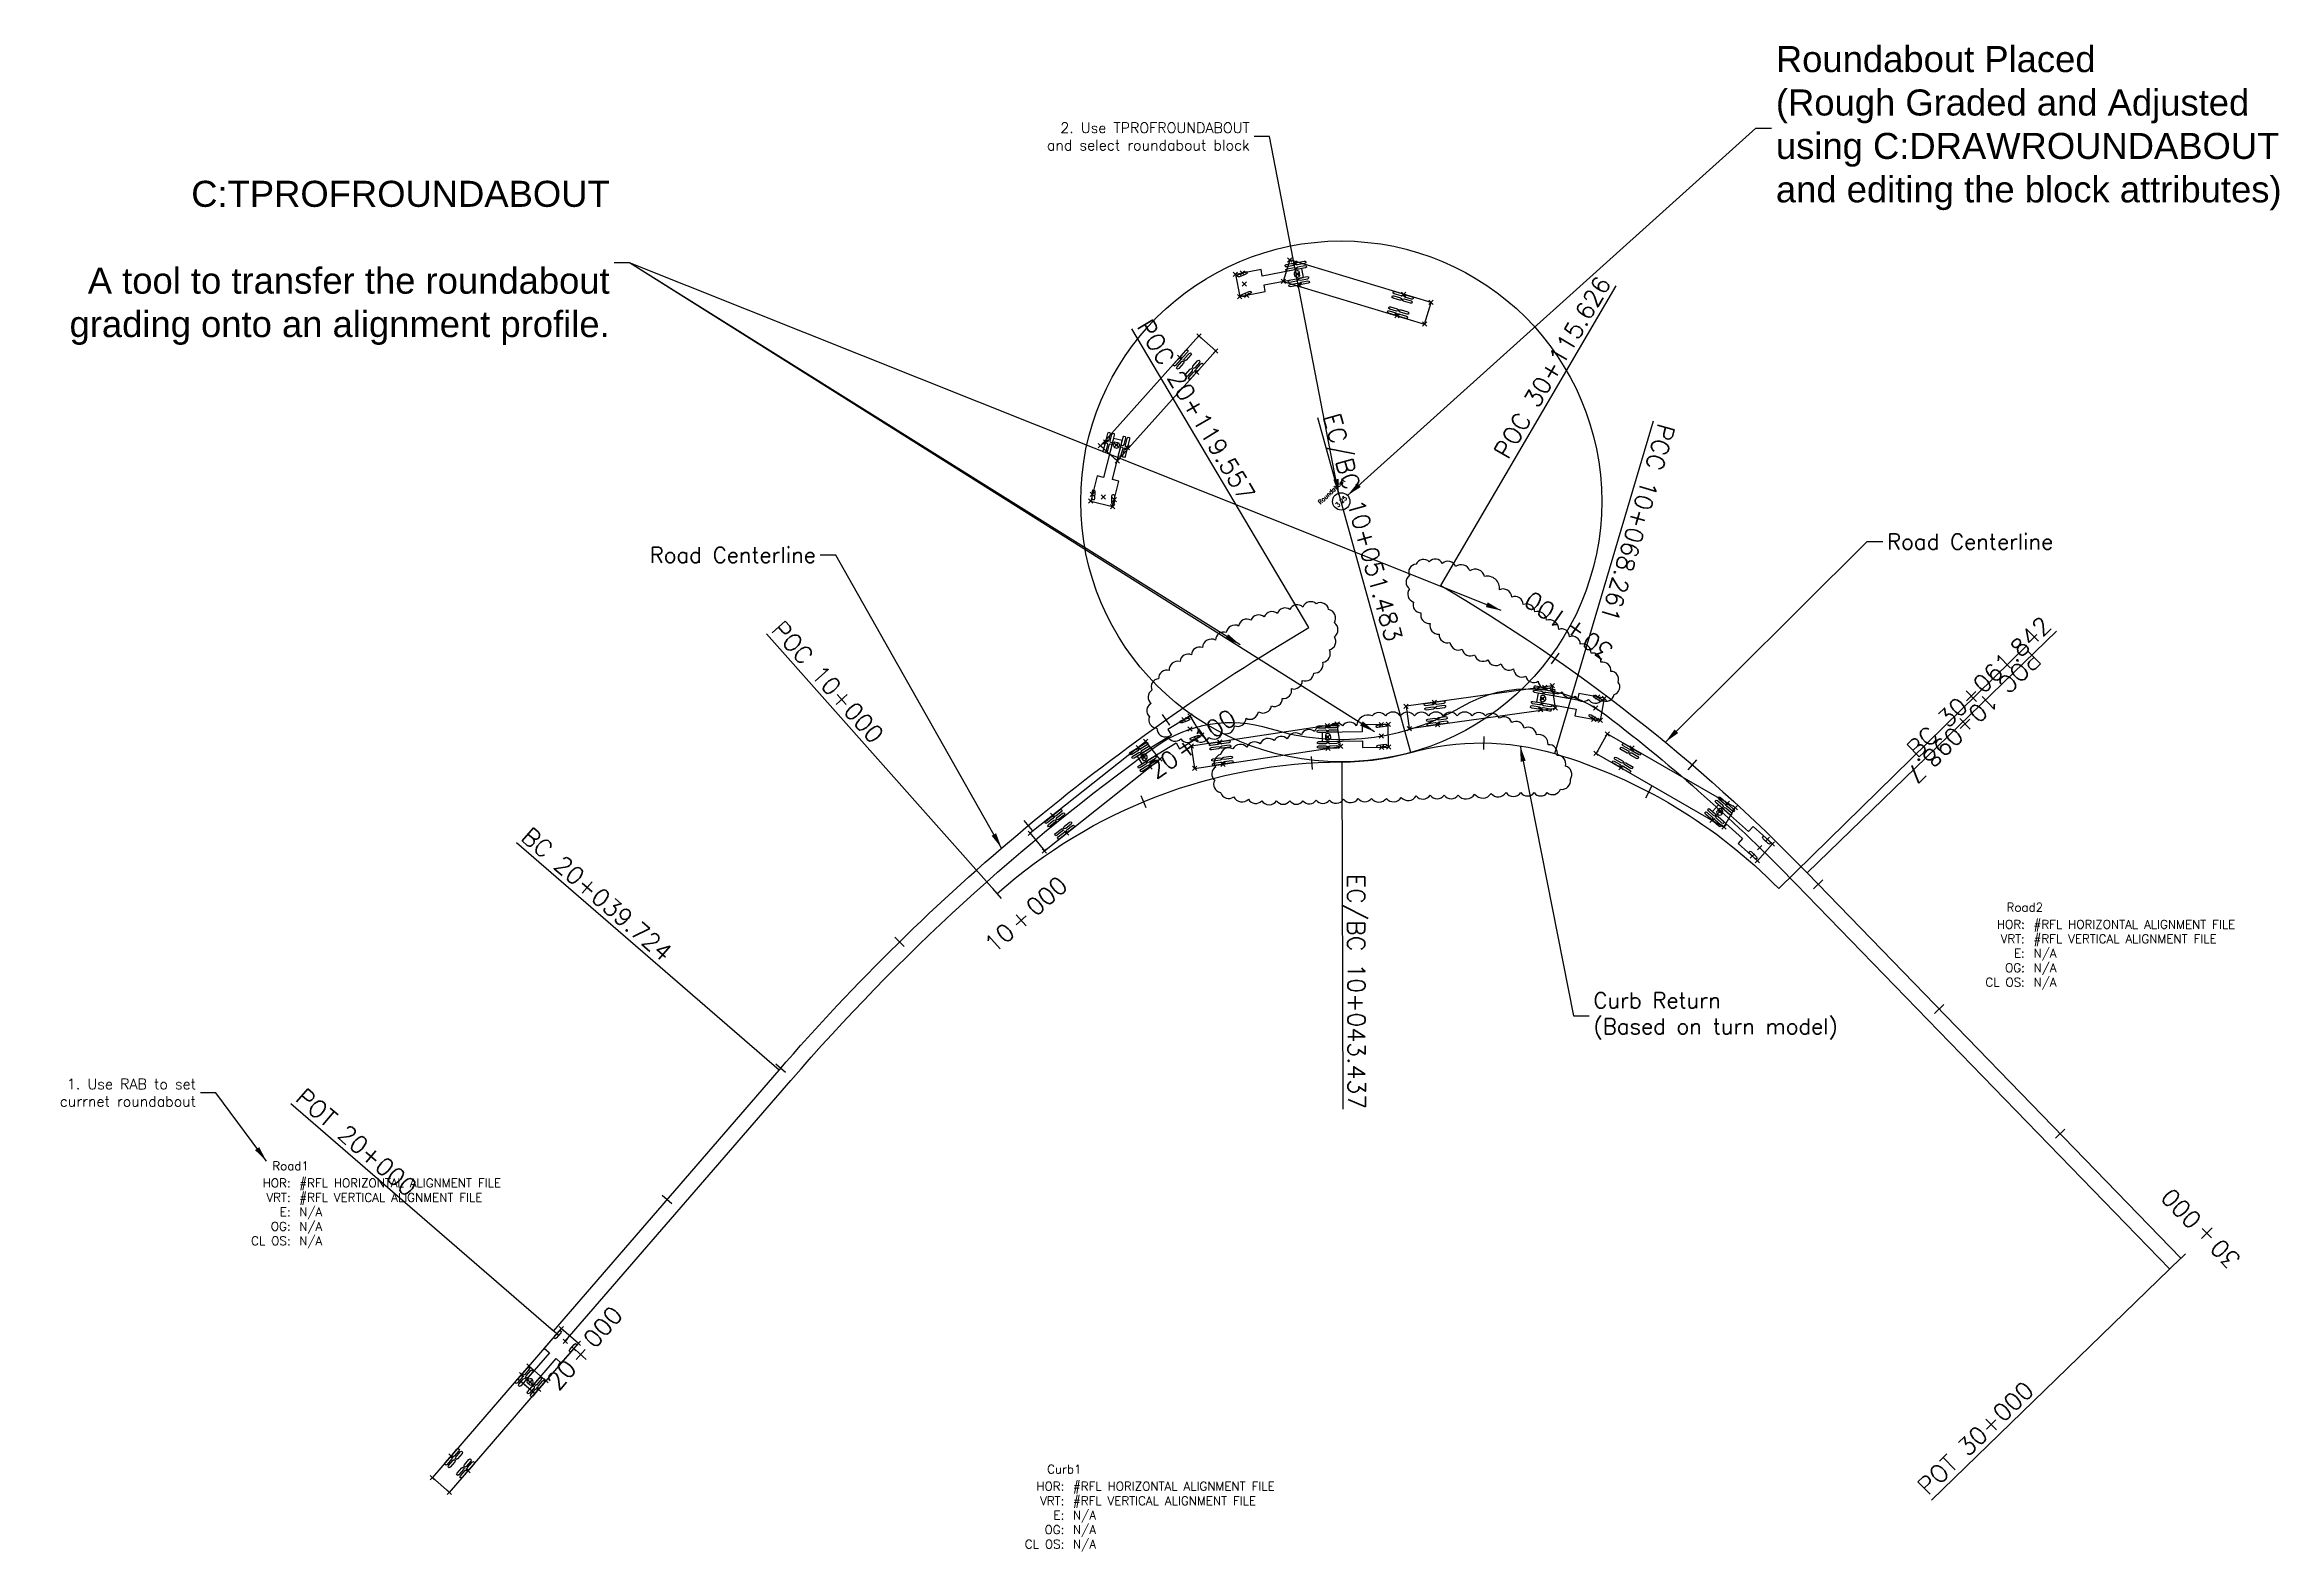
# Model space of a CAD drawing. Header units: metres. Extents: x 271 to 1209, y 128 to 817.
# Drawn here: x 276.5 to 533.8, y 128 to 301.5 of the extents above; entities that cross this region are included whole.
import ezdxf
from ezdxf.enums import TextEntityAlignment as Align

# ---------------------------------------------------------------- set-up
doc = ezdxf.new("R2010")
doc.units = ezdxf.units.M
doc.header["$PDMODE"] = 3
doc.header["$PDSIZE"] = 0.25
doc.layers.get('0').update_dxf_attribs({"linetype": 'CONTINUOUS'})
doc.layers.get('Defpoints').update_dxf_attribs({"linetype": 'CONTINUOUS'})
for name, color, linetype in [('Align', 3, 'CONTINUOUS'), ('Align-LBL', 7, 'CONTINUOUS'), ('G-ANNO', 1, 'CONTINUOUS')]:
    doc.layers.add(name, color=color, linetype=linetype)
doc.styles.add('Existing 01.8 Anno', font='ROMANS.shx', dxfattribs={"height": 1.8})
doc.styles.get("Standard").update_dxf_attribs({"font": 'romans.shx'})
doc.dimstyles.new('Existing 1.8 Anno', dxfattribs={"dimtxt": 1.8, "dimasz": 1.8, "dimexe": 0.1, "dimexo": 0.1, "dimgap": 0.5, "dimtad": 0, "dimtih": 1, "dimtoh": 1, "dimdec": 3, "dimzin": 0, "dimdsep": 46, "dimtxsty": 'Existing 01.8 Anno', "dimcen": 0.1, "dimclrd": 256, "dimclre": 256, "dimclrt": 256, "dimaunit": 1, "dimadec": 4, "dimazin": 0, "dimtfac": 1, "dimtdec": 3, "dimtofl": 0, "dimtmove": 0, "dimatfit": 3, "dimfxl": 1, "dimtfillclr": 256, "dimtolj": 1, "dimtzin": 0, "dimlwd": -1, "dimlwe": -1, "dimarcsym": 0})

msp = doc.modelspace()

# ---------------------------------------------------------------- texts
at = {"layer": 'G-ANNO', "style": 'Existing 01.8 Anno'}
for s, insert, char_height, attachment_point in [('\\A1;{\\fSansSerif|b0|i0|c2|p2;Roundabout Placed\\P(Rough Graded and Adjusted\\Pusing C:DRAWROUNDABOUT\\Pand editing the block attributes)}', (475.84, 291.92), 3, 4), ('\\A1;2. Use TPROFROUNDABOUT\\Pand select roundabout block', (415.24, 290.96), 1.2, 6), ('{\\fSansSerif|b0|i0|c2|p2;C:TPROFROUNDABOUT\\P\\PA tool to transfer the roundabout\\Pgrading onto an alignment profile.}', (341.54, 276.4), 3, 6), ('\\A1;Road Centerline', (488.65, 244.29), 1.8, 4), ('\\A1;Road Centerline', (365.28, 242.75), 1.8, 6), ('\\A1;Curb Return\\P(Based on turn model)', (454.83, 189.66), 1.8, 4), ('\\A1;1. Use RAB to set\\Pcurrnet roundabout', (293.9, 180.82), 1.2, 6)]:
    msp.add_mtext(s, dxfattribs=dict(at, insert=insert, char_height=char_height, attachment_point=attachment_point))

# ---------------------------------------------------------------- blocks, each defined once
blk = doc.blocks.new('ROUNDABOUT')
at = {"flags": 128}
blk.add_lwpolyline([(1, 0, 0, 0, 0), (2, 0, 1, 0, 0), (3, 0, 0, 0, 0)], format="xyseb", dxfattribs=at)
blk.add_circle((0, 0), 1)
for tag, p in [('SLOPE', (0, 0)), ('NAME', (0, 1.62))]:
    blk.add_attdef(tag, text='', height=0.5).set_placement(p, align=Align.MIDDLE)
at = {"flags": 1}
for tag, p in [('INNERGRADE', (0, -2.43)), ('GRADE', (0, -1.62)), ('ELEV', (0, -0.81)), ('CENTERGRADE', (0, -3.24)), ('ROUT', (0, -4.05)), ('RIN', (0, -4.86)), ('RCENTER', (0, -5.67)), ('CUT', (0, -7.29)), ('FILL', (0, -6.48)), ('CUTDITCHSLOPE', (0, -8.1)), ('CUTDITCHDEPTH', (0, -8.9)), ('CUTDITCHWIDTH', (0, -9.71))]:
    blk.add_attdef(tag, text='', height=0.5, dxfattribs=at).set_placement(p, align=Align.MIDDLE)
blk = doc.blocks.new('WheelLeftM1')
at = {"color": 7, "linetype": 'Continuous', "ltscale": 1.524, "flags": 128}
blk.add_lwpolyline([(-0.56, -0.23), (-0.56, -0.05), (-0.4, 0), (0.4, 0), (0.56, -0.05), (0.56, -0.23), (0.4, -0.28), (-0.4, -0.28)], close=True, dxfattribs=at)
blk = doc.blocks.new('WheelRightM1')
at = {"color": 7, "linetype": 'Continuous', "ltscale": 1.524, "flags": 128}
blk.add_lwpolyline([(-0.56, 0.05), (-0.56, 0.23), (-0.4, 0.28), (0.4, 0.28), (0.56, 0.23), (0.56, 0.05), (0.4, 0), (-0.4, 0)], close=True, dxfattribs=at)
blk = doc.blocks.new('*U276')
at = {"color": 7, "linetype": 'Continuous', "ltscale": 1.524}
blk.add_line((7.26, -0.26), (7.26, 0.26), dxfattribs=at)
blk.add_lwpolyline([(0, -1.3), (3, -1.3), (3, -0.52), (7.63, -0.52), (7.63, 0.52), (3, 0.52), (3, 1.3), (0, 1.3), (0, -1.3), (0, -1.3)], close=True, dxfattribs=at)
at = {"color": 7, "linetype": 'Continuous', "ltscale": 1.524, "flags": 128}
for points in [[(5.81, 1.07), (5.81, 1.25), (5.96, 1.3), (6.77, 1.3), (6.92, 1.25), (6.92, 1.07), (6.77, 1.02), (5.96, 1.02)], [(5.81, 0.57), (5.81, 0.74), (5.96, 0.8), (6.77, 0.8), (6.92, 0.74), (6.92, 0.57), (6.77, 0.52), (5.96, 0.52)], [(7.08, 1.07), (7.08, 1.25), (7.23, 1.3), (8.04, 1.3), (8.19, 1.25), (8.19, 1.07), (8.04, 1.02), (7.23, 1.02)], [(7.08, 0.57), (7.08, 0.74), (7.23, 0.8), (8.04, 0.8), (8.19, 0.74), (8.19, 0.57), (8.04, 0.52), (7.23, 0.52)], [(5.81, -0.74), (5.81, -0.57), (5.96, -0.52), (6.77, -0.52), (6.92, -0.57), (6.92, -0.74), (6.77, -0.8), (5.96, -0.8)], [(5.81, -1.25), (5.81, -1.07), (5.96, -1.02), (6.77, -1.02), (6.92, -1.07), (6.92, -1.25), (6.77, -1.3), (5.96, -1.3)], [(7.08, -0.74), (7.08, -0.57), (7.23, -0.52), (8.04, -0.52), (8.19, -0.57), (8.19, -0.74), (8.04, -0.8), (7.23, -0.8)], [(7.08, -1.25), (7.08, -1.07), (7.23, -1.02), (8.04, -1.02), (8.19, -1.07), (8.19, -1.25), (8.04, -1.3), (7.23, -1.3)]]:
    blk.add_lwpolyline(points, close=True, dxfattribs=at)
at = {"color": 7, "linetype": 'Continuous', "ltscale": 1.524}
blk.add_arc((7, 0), 0.371, 45, 315, dxfattribs=at)
for p in [(0, 1.3), (0.8, 1.3), (0.8, 0), (7, 1.3), (7, 0), (0, -1.3), (0.8, -1.3), (7, -1.3)]:
    blk.add_point(p)
for name, p, rotation in [('WheelRightM1', (0.8, 1.02), 12.62237259905827), ('WheelLeftM1', (0.8, -1.02), 13.59106837036478)]:
    blk.add_blockref(name, p, dxfattribs=dict(rotation=rotation))
blk = doc.blocks.new('*U277')
at = {"color": 7, "linetype": 'Continuous', "ltscale": 1.524}
blk.add_lwpolyline([(0, -1.3), (17, -1.3), (17, 1.3), (0, 1.3), (0, -1.3), (0, -1.3)], close=True, dxfattribs=at)
at = {"color": 7, "linetype": 'Continuous', "ltscale": 1.524, "flags": 128}
for points in [[(12.51, 1.07), (12.51, 1.25), (12.66, 1.3), (13.47, 1.3), (13.62, 1.25), (13.62, 1.07), (13.47, 1.02), (12.66, 1.02)], [(12.51, 0.57), (12.51, 0.74), (12.66, 0.8), (13.47, 0.8), (13.62, 0.74), (13.62, 0.57), (13.47, 0.52), (12.66, 0.52)], [(13.78, 1.07), (13.78, 1.25), (13.93, 1.3), (14.74, 1.3), (14.89, 1.25), (14.89, 1.07), (14.74, 1.02), (13.93, 1.02)], [(13.78, 0.57), (13.78, 0.74), (13.93, 0.8), (14.74, 0.8), (14.89, 0.74), (14.89, 0.57), (14.74, 0.52), (13.93, 0.52)], [(12.51, -0.74), (12.51, -0.57), (12.66, -0.52), (13.47, -0.52), (13.62, -0.57), (13.62, -0.74), (13.47, -0.8), (12.66, -0.8)], [(12.51, -1.25), (12.51, -1.07), (12.66, -1.02), (13.47, -1.02), (13.62, -1.07), (13.62, -1.25), (13.47, -1.3), (12.66, -1.3)], [(13.78, -0.74), (13.78, -0.57), (13.93, -0.52), (14.74, -0.52), (14.89, -0.57), (14.89, -0.74), (14.74, -0.8), (13.93, -0.8)], [(13.78, -1.25), (13.78, -1.07), (13.93, -1.02), (14.74, -1.02), (14.89, -1.07), (14.89, -1.25), (14.74, -1.3), (13.93, -1.3)]]:
    blk.add_lwpolyline(points, close=True, dxfattribs=at)
at = {"color": 7, "linetype": 'Continuous', "ltscale": 1.524}
blk.add_circle((1.3, 0), 0.104, dxfattribs=at)
for p in [(0, 1.3), (1.3, 0), (13.7, 1.3), (17, 1.3), (0, -1.3), (13.7, -1.3), (17, -1.3)]:
    blk.add_point(p)
blk = doc.blocks.new('*U278')
at = {"color": 7, "linetype": 'Continuous', "ltscale": 1.524}
blk.add_line((7.26, -0.26), (7.26, 0.26), dxfattribs=at)
blk.add_lwpolyline([(0, -1.3), (3, -1.3), (3, -0.52), (7.63, -0.52), (7.63, 0.52), (3, 0.52), (3, 1.3), (0, 1.3), (0, -1.3), (0, -1.3)], close=True, dxfattribs=at)
at = {"color": 7, "linetype": 'Continuous', "ltscale": 1.524, "flags": 128}
for points in [[(5.81, 1.07), (5.81, 1.25), (5.96, 1.3), (6.77, 1.3), (6.92, 1.25), (6.92, 1.07), (6.77, 1.02), (5.96, 1.02)], [(5.81, 0.57), (5.81, 0.74), (5.96, 0.8), (6.77, 0.8), (6.92, 0.74), (6.92, 0.57), (6.77, 0.52), (5.96, 0.52)], [(7.08, 1.07), (7.08, 1.25), (7.23, 1.3), (8.04, 1.3), (8.19, 1.25), (8.19, 1.07), (8.04, 1.02), (7.23, 1.02)], [(7.08, 0.57), (7.08, 0.74), (7.23, 0.8), (8.04, 0.8), (8.19, 0.74), (8.19, 0.57), (8.04, 0.52), (7.23, 0.52)], [(5.81, -0.74), (5.81, -0.57), (5.96, -0.52), (6.77, -0.52), (6.92, -0.57), (6.92, -0.74), (6.77, -0.8), (5.96, -0.8)], [(5.81, -1.25), (5.81, -1.07), (5.96, -1.02), (6.77, -1.02), (6.92, -1.07), (6.92, -1.25), (6.77, -1.3), (5.96, -1.3)], [(7.08, -0.74), (7.08, -0.57), (7.23, -0.52), (8.04, -0.52), (8.19, -0.57), (8.19, -0.74), (8.04, -0.8), (7.23, -0.8)], [(7.08, -1.25), (7.08, -1.07), (7.23, -1.02), (8.04, -1.02), (8.19, -1.07), (8.19, -1.25), (8.04, -1.3), (7.23, -1.3)]]:
    blk.add_lwpolyline(points, close=True, dxfattribs=at)
at = {"color": 7, "linetype": 'Continuous', "ltscale": 1.524}
blk.add_arc((7, 0), 0.371, 45, 315, dxfattribs=at)
for p in [(0, 1.3), (0.8, 1.3), (0.8, 0), (7, 1.3), (7, 0), (0, -1.3), (0.8, -1.3), (7, -1.3)]:
    blk.add_point(p)
for name, p, rotation in [('WheelRightM1', (0.8, 1.02), 12.62237261614813), ('WheelLeftM1', (0.8, -1.02), 13.59106839012719)]:
    blk.add_blockref(name, p, dxfattribs=dict(rotation=rotation))
blk = doc.blocks.new('*U279')
at = {"color": 7, "linetype": 'Continuous', "ltscale": 1.524}
blk.add_lwpolyline([(0, -1.3), (17, -1.3), (17, 1.3), (0, 1.3), (0, -1.3), (0, -1.3)], close=True, dxfattribs=at)
at = {"color": 7, "linetype": 'Continuous', "ltscale": 1.524, "flags": 128}
for points in [[(12.51, 1.07), (12.51, 1.25), (12.66, 1.3), (13.47, 1.3), (13.62, 1.25), (13.62, 1.07), (13.47, 1.02), (12.66, 1.02)], [(12.51, 0.57), (12.51, 0.74), (12.66, 0.8), (13.47, 0.8), (13.62, 0.74), (13.62, 0.57), (13.47, 0.52), (12.66, 0.52)], [(13.78, 1.07), (13.78, 1.25), (13.93, 1.3), (14.74, 1.3), (14.89, 1.25), (14.89, 1.07), (14.74, 1.02), (13.93, 1.02)], [(13.78, 0.57), (13.78, 0.74), (13.93, 0.8), (14.74, 0.8), (14.89, 0.74), (14.89, 0.57), (14.74, 0.52), (13.93, 0.52)], [(12.51, -0.74), (12.51, -0.57), (12.66, -0.52), (13.47, -0.52), (13.62, -0.57), (13.62, -0.74), (13.47, -0.8), (12.66, -0.8)], [(12.51, -1.25), (12.51, -1.07), (12.66, -1.02), (13.47, -1.02), (13.62, -1.07), (13.62, -1.25), (13.47, -1.3), (12.66, -1.3)], [(13.78, -0.74), (13.78, -0.57), (13.93, -0.52), (14.74, -0.52), (14.89, -0.57), (14.89, -0.74), (14.74, -0.8), (13.93, -0.8)], [(13.78, -1.25), (13.78, -1.07), (13.93, -1.02), (14.74, -1.02), (14.89, -1.07), (14.89, -1.25), (14.74, -1.3), (13.93, -1.3)]]:
    blk.add_lwpolyline(points, close=True, dxfattribs=at)
at = {"color": 7, "linetype": 'Continuous', "ltscale": 1.524}
blk.add_circle((1.3, 0), 0.104, dxfattribs=at)
for p in [(0, 1.3), (1.3, 0), (13.7, 1.3), (17, 1.3), (0, -1.3), (13.7, -1.3), (17, -1.3)]:
    blk.add_point(p)
blk = doc.blocks.new('TAC-2017-WB-20-TRUCK')
at = {"color": 7, "linetype": 'Continuous', "ltscale": 1.524}
blk.add_line((7.26, -0.26), (7.26, 0.26), dxfattribs=at)
blk.add_lwpolyline([(0, -1.3), (3, -1.3), (3, -0.52), (7.63, -0.52), (7.63, 0.52), (3, 0.52), (3, 1.3), (0, 1.3), (0, -1.3), (0, -1.3)], close=True, dxfattribs=at)
at = {"color": 7, "linetype": 'Continuous', "ltscale": 1.524, "flags": 128}
for points in [[(5.81, 1.07), (5.81, 1.25), (5.96, 1.3), (6.77, 1.3), (6.92, 1.25), (6.92, 1.07), (6.77, 1.02), (5.96, 1.02)], [(5.81, 0.57), (5.81, 0.74), (5.96, 0.8), (6.77, 0.8), (6.92, 0.74), (6.92, 0.57), (6.77, 0.52), (5.96, 0.52)], [(7.08, 1.07), (7.08, 1.25), (7.23, 1.3), (8.04, 1.3), (8.19, 1.25), (8.19, 1.07), (8.04, 1.02), (7.23, 1.02)], [(7.08, 0.57), (7.08, 0.74), (7.23, 0.8), (8.04, 0.8), (8.19, 0.74), (8.19, 0.57), (8.04, 0.52), (7.23, 0.52)], [(5.81, -0.74), (5.81, -0.57), (5.96, -0.52), (6.77, -0.52), (6.92, -0.57), (6.92, -0.74), (6.77, -0.8), (5.96, -0.8)], [(5.81, -1.25), (5.81, -1.07), (5.96, -1.02), (6.77, -1.02), (6.92, -1.07), (6.92, -1.25), (6.77, -1.3), (5.96, -1.3)], [(7.08, -0.74), (7.08, -0.57), (7.23, -0.52), (8.04, -0.52), (8.19, -0.57), (8.19, -0.74), (8.04, -0.8), (7.23, -0.8)], [(7.08, -1.25), (7.08, -1.07), (7.23, -1.02), (8.04, -1.02), (8.19, -1.07), (8.19, -1.25), (8.04, -1.3), (7.23, -1.3)]]:
    blk.add_lwpolyline(points, close=True, dxfattribs=at)
at = {"color": 7, "linetype": 'Continuous', "ltscale": 1.524}
blk.add_arc((7, 0), 0.371, 45, 315, dxfattribs=at)
for p in [(0, 1.3), (0.8, 1.3), (0.8, 0), (7, 1.3), (7, 0), (0, -1.3), (0.8, -1.3), (7, -1.3)]:
    blk.add_point(p)
at = {"layer": 'Defpoints'}
blk.add_lwpolyline([(0, -1.3), (7.63, -1.3), (7.63, 1.3), (0, 1.3)], close=True, dxfattribs=at)
for name, p in [('WheelRightM1', (0.8, 1.02)), ('WheelLeftM1', (0.8, -1.02))]:
    blk.add_blockref(name, p)
at = {"flags": 9}
for tag, p in [('D0', (0.1, 0.57)), ('DG', (0.1, 0.23)), ('D', (0.1, -0.1)), ('DH', (0.1, -0.43)), ('L', (0.1, -0.77))]:
    blk.add_attdef(tag, p, '', height=0.2, dxfattribs=at)
blk = doc.blocks.new('TAC-2017-WB-20-TRAILER')
at = {"color": 7, "linetype": 'Continuous', "ltscale": 1.524}
blk.add_lwpolyline([(0, -1.3), (17, -1.3), (17, 1.3), (0, 1.3), (0, -1.3), (0, -1.3)], close=True, dxfattribs=at)
at = {"color": 7, "linetype": 'Continuous', "ltscale": 1.524, "flags": 128}
for points in [[(12.51, 1.07), (12.51, 1.25), (12.66, 1.3), (13.47, 1.3), (13.62, 1.25), (13.62, 1.07), (13.47, 1.02), (12.66, 1.02)], [(12.51, 0.57), (12.51, 0.74), (12.66, 0.8), (13.47, 0.8), (13.62, 0.74), (13.62, 0.57), (13.47, 0.52), (12.66, 0.52)], [(13.78, 1.07), (13.78, 1.25), (13.93, 1.3), (14.74, 1.3), (14.89, 1.25), (14.89, 1.07), (14.74, 1.02), (13.93, 1.02)], [(13.78, 0.57), (13.78, 0.74), (13.93, 0.8), (14.74, 0.8), (14.89, 0.74), (14.89, 0.57), (14.74, 0.52), (13.93, 0.52)], [(12.51, -0.74), (12.51, -0.57), (12.66, -0.52), (13.47, -0.52), (13.62, -0.57), (13.62, -0.74), (13.47, -0.8), (12.66, -0.8)], [(12.51, -1.25), (12.51, -1.07), (12.66, -1.02), (13.47, -1.02), (13.62, -1.07), (13.62, -1.25), (13.47, -1.3), (12.66, -1.3)], [(13.78, -0.74), (13.78, -0.57), (13.93, -0.52), (14.74, -0.52), (14.89, -0.57), (14.89, -0.74), (14.74, -0.8), (13.93, -0.8)], [(13.78, -1.25), (13.78, -1.07), (13.93, -1.02), (14.74, -1.02), (14.89, -1.07), (14.89, -1.25), (14.74, -1.3), (13.93, -1.3)]]:
    blk.add_lwpolyline(points, close=True, dxfattribs=at)
at = {"color": 7, "linetype": 'Continuous', "ltscale": 1.524}
blk.add_circle((1.3, 0), 0.104, dxfattribs=at)
for p in [(0, 1.3), (1.3, 0), (13.7, 1.3), (17, 1.3), (0, -1.3), (13.7, -1.3), (17, -1.3)]:
    blk.add_point(p)
at = {"layer": 'Defpoints'}
blk.add_lwpolyline([(0, -1.3), (17, -1.3), (17, 1.3), (0, 1.3)], close=True, dxfattribs=at)
at = {"flags": 9}
for tag, p in [('D0', (0.6, 0.57)), ('DG', (0.6, 0.23)), ('D', (0.6, -0.1)), ('DH', (0.6, -0.43)), ('L', (0.6, -0.77))]:
    blk.add_attdef(tag, p, '', height=0.2, dxfattribs=at)
blk = doc.blocks.new('*U287')
at = {"color": 7, "linetype": 'Continuous', "ltscale": 1.524}
blk.add_line((7.26, -0.26), (7.26, 0.26), dxfattribs=at)
blk.add_lwpolyline([(0, -1.3), (3, -1.3), (3, -0.52), (7.63, -0.52), (7.63, 0.52), (3, 0.52), (3, 1.3), (0, 1.3), (0, -1.3), (0, -1.3)], close=True, dxfattribs=at)
at = {"color": 7, "linetype": 'Continuous', "ltscale": 1.524, "flags": 128}
for points in [[(5.81, 1.07), (5.81, 1.25), (5.96, 1.3), (6.77, 1.3), (6.92, 1.25), (6.92, 1.07), (6.77, 1.02), (5.96, 1.02)], [(5.81, 0.57), (5.81, 0.74), (5.96, 0.8), (6.77, 0.8), (6.92, 0.74), (6.92, 0.57), (6.77, 0.52), (5.96, 0.52)], [(7.08, 1.07), (7.08, 1.25), (7.23, 1.3), (8.04, 1.3), (8.19, 1.25), (8.19, 1.07), (8.04, 1.02), (7.23, 1.02)], [(7.08, 0.57), (7.08, 0.74), (7.23, 0.8), (8.04, 0.8), (8.19, 0.74), (8.19, 0.57), (8.04, 0.52), (7.23, 0.52)], [(5.81, -0.74), (5.81, -0.57), (5.96, -0.52), (6.77, -0.52), (6.92, -0.57), (6.92, -0.74), (6.77, -0.8), (5.96, -0.8)], [(5.81, -1.25), (5.81, -1.07), (5.96, -1.02), (6.77, -1.02), (6.92, -1.07), (6.92, -1.25), (6.77, -1.3), (5.96, -1.3)], [(7.08, -0.74), (7.08, -0.57), (7.23, -0.52), (8.04, -0.52), (8.19, -0.57), (8.19, -0.74), (8.04, -0.8), (7.23, -0.8)], [(7.08, -1.25), (7.08, -1.07), (7.23, -1.02), (8.04, -1.02), (8.19, -1.07), (8.19, -1.25), (8.04, -1.3), (7.23, -1.3)]]:
    blk.add_lwpolyline(points, close=True, dxfattribs=at)
at = {"color": 7, "linetype": 'Continuous', "ltscale": 1.524}
blk.add_arc((7, 0), 0.371, 45, 315, dxfattribs=at)
for p in [(0, 1.3), (0.8, 1.3), (0.8, 0), (7, 1.3), (7, 0), (0, -1.3), (0.8, -1.3), (7, -1.3)]:
    blk.add_point(p)
for name, p, rotation in [('WheelRightM1', (0.8, 1.02), 346.4062696542142), ('WheelLeftM1', (0.8, -1.02), 347.375325445043)]:
    blk.add_blockref(name, p, dxfattribs=dict(rotation=rotation))
blk = doc.blocks.new('*U288')
at = {"color": 7, "linetype": 'Continuous', "ltscale": 1.524}
blk.add_lwpolyline([(0, -1.3), (17, -1.3), (17, 1.3), (0, 1.3), (0, -1.3), (0, -1.3)], close=True, dxfattribs=at)
at = {"color": 7, "linetype": 'Continuous', "ltscale": 1.524, "flags": 128}
for points in [[(12.51, 1.07), (12.51, 1.25), (12.66, 1.3), (13.47, 1.3), (13.62, 1.25), (13.62, 1.07), (13.47, 1.02), (12.66, 1.02)], [(12.51, 0.57), (12.51, 0.74), (12.66, 0.8), (13.47, 0.8), (13.62, 0.74), (13.62, 0.57), (13.47, 0.52), (12.66, 0.52)], [(13.78, 1.07), (13.78, 1.25), (13.93, 1.3), (14.74, 1.3), (14.89, 1.25), (14.89, 1.07), (14.74, 1.02), (13.93, 1.02)], [(13.78, 0.57), (13.78, 0.74), (13.93, 0.8), (14.74, 0.8), (14.89, 0.74), (14.89, 0.57), (14.74, 0.52), (13.93, 0.52)], [(12.51, -0.74), (12.51, -0.57), (12.66, -0.52), (13.47, -0.52), (13.62, -0.57), (13.62, -0.74), (13.47, -0.8), (12.66, -0.8)], [(12.51, -1.25), (12.51, -1.07), (12.66, -1.02), (13.47, -1.02), (13.62, -1.07), (13.62, -1.25), (13.47, -1.3), (12.66, -1.3)], [(13.78, -0.74), (13.78, -0.57), (13.93, -0.52), (14.74, -0.52), (14.89, -0.57), (14.89, -0.74), (14.74, -0.8), (13.93, -0.8)], [(13.78, -1.25), (13.78, -1.07), (13.93, -1.02), (14.74, -1.02), (14.89, -1.07), (14.89, -1.25), (14.74, -1.3), (13.93, -1.3)]]:
    blk.add_lwpolyline(points, close=True, dxfattribs=at)
at = {"color": 7, "linetype": 'Continuous', "ltscale": 1.524}
blk.add_circle((1.3, 0), 0.104, dxfattribs=at)
for p in [(0, 1.3), (1.3, 0), (13.7, 1.3), (17, 1.3), (0, -1.3), (13.7, -1.3), (17, -1.3)]:
    blk.add_point(p)
blk = doc.blocks.new('*U289')
at = {"color": 7, "linetype": 'Continuous', "ltscale": 1.524}
blk.add_line((7.26, -0.26), (7.26, 0.26), dxfattribs=at)
blk.add_lwpolyline([(0, -1.3), (3, -1.3), (3, -0.52), (7.63, -0.52), (7.63, 0.52), (3, 0.52), (3, 1.3), (0, 1.3), (0, -1.3), (0, -1.3)], close=True, dxfattribs=at)
at = {"color": 7, "linetype": 'Continuous', "ltscale": 1.524, "flags": 128}
for points in [[(5.81, 1.07), (5.81, 1.25), (5.96, 1.3), (6.77, 1.3), (6.92, 1.25), (6.92, 1.07), (6.77, 1.02), (5.96, 1.02)], [(5.81, 0.57), (5.81, 0.74), (5.96, 0.8), (6.77, 0.8), (6.92, 0.74), (6.92, 0.57), (6.77, 0.52), (5.96, 0.52)], [(7.08, 1.07), (7.08, 1.25), (7.23, 1.3), (8.04, 1.3), (8.19, 1.25), (8.19, 1.07), (8.04, 1.02), (7.23, 1.02)], [(7.08, 0.57), (7.08, 0.74), (7.23, 0.8), (8.04, 0.8), (8.19, 0.74), (8.19, 0.57), (8.04, 0.52), (7.23, 0.52)], [(5.81, -0.74), (5.81, -0.57), (5.96, -0.52), (6.77, -0.52), (6.92, -0.57), (6.92, -0.74), (6.77, -0.8), (5.96, -0.8)], [(5.81, -1.25), (5.81, -1.07), (5.96, -1.02), (6.77, -1.02), (6.92, -1.07), (6.92, -1.25), (6.77, -1.3), (5.96, -1.3)], [(7.08, -0.74), (7.08, -0.57), (7.23, -0.52), (8.04, -0.52), (8.19, -0.57), (8.19, -0.74), (8.04, -0.8), (7.23, -0.8)], [(7.08, -1.25), (7.08, -1.07), (7.23, -1.02), (8.04, -1.02), (8.19, -1.07), (8.19, -1.25), (8.04, -1.3), (7.23, -1.3)]]:
    blk.add_lwpolyline(points, close=True, dxfattribs=at)
at = {"color": 7, "linetype": 'Continuous', "ltscale": 1.524}
blk.add_arc((7, 0), 0.371, 45, 315, dxfattribs=at)
for p in [(0, 1.3), (0.8, 1.3), (0.8, 0), (7, 1.3), (7, 0), (0, -1.3), (0.8, -1.3), (7, -1.3)]:
    blk.add_point(p)
for name, p, rotation in [('WheelRightM1', (0.8, 1.02), 8.503844464760675), ('WheelLeftM1', (0.8, -1.02), 8.937189106125544)]:
    blk.add_blockref(name, p, dxfattribs=dict(rotation=rotation))
blk = doc.blocks.new('*U290')
at = {"color": 7, "linetype": 'Continuous', "ltscale": 1.524}
blk.add_lwpolyline([(0, -1.3), (17, -1.3), (17, 1.3), (0, 1.3), (0, -1.3), (0, -1.3)], close=True, dxfattribs=at)
at = {"color": 7, "linetype": 'Continuous', "ltscale": 1.524, "flags": 128}
for points in [[(12.51, 1.07), (12.51, 1.25), (12.66, 1.3), (13.47, 1.3), (13.62, 1.25), (13.62, 1.07), (13.47, 1.02), (12.66, 1.02)], [(12.51, 0.57), (12.51, 0.74), (12.66, 0.8), (13.47, 0.8), (13.62, 0.74), (13.62, 0.57), (13.47, 0.52), (12.66, 0.52)], [(13.78, 1.07), (13.78, 1.25), (13.93, 1.3), (14.74, 1.3), (14.89, 1.25), (14.89, 1.07), (14.74, 1.02), (13.93, 1.02)], [(13.78, 0.57), (13.78, 0.74), (13.93, 0.8), (14.74, 0.8), (14.89, 0.74), (14.89, 0.57), (14.74, 0.52), (13.93, 0.52)], [(12.51, -0.74), (12.51, -0.57), (12.66, -0.52), (13.47, -0.52), (13.62, -0.57), (13.62, -0.74), (13.47, -0.8), (12.66, -0.8)], [(12.51, -1.25), (12.51, -1.07), (12.66, -1.02), (13.47, -1.02), (13.62, -1.07), (13.62, -1.25), (13.47, -1.3), (12.66, -1.3)], [(13.78, -0.74), (13.78, -0.57), (13.93, -0.52), (14.74, -0.52), (14.89, -0.57), (14.89, -0.74), (14.74, -0.8), (13.93, -0.8)], [(13.78, -1.25), (13.78, -1.07), (13.93, -1.02), (14.74, -1.02), (14.89, -1.07), (14.89, -1.25), (14.74, -1.3), (13.93, -1.3)]]:
    blk.add_lwpolyline(points, close=True, dxfattribs=at)
at = {"color": 7, "linetype": 'Continuous', "ltscale": 1.524}
blk.add_circle((1.3, 0), 0.104, dxfattribs=at)
for p in [(0, 1.3), (1.3, 0), (13.7, 1.3), (17, 1.3), (0, -1.3), (13.7, -1.3), (17, -1.3)]:
    blk.add_point(p)
blk = doc.blocks.new('*U291')
at = {"color": 7, "linetype": 'Continuous', "ltscale": 1.524}
blk.add_line((7.26, -0.26), (7.26, 0.26), dxfattribs=at)
blk.add_lwpolyline([(0, -1.3), (3, -1.3), (3, -0.52), (7.63, -0.52), (7.63, 0.52), (3, 0.52), (3, 1.3), (0, 1.3), (0, -1.3), (0, -1.3)], close=True, dxfattribs=at)
at = {"color": 7, "linetype": 'Continuous', "ltscale": 1.524, "flags": 128}
for points in [[(5.81, 1.07), (5.81, 1.25), (5.96, 1.3), (6.77, 1.3), (6.92, 1.25), (6.92, 1.07), (6.77, 1.02), (5.96, 1.02)], [(5.81, 0.57), (5.81, 0.74), (5.96, 0.8), (6.77, 0.8), (6.92, 0.74), (6.92, 0.57), (6.77, 0.52), (5.96, 0.52)], [(7.08, 1.07), (7.08, 1.25), (7.23, 1.3), (8.04, 1.3), (8.19, 1.25), (8.19, 1.07), (8.04, 1.02), (7.23, 1.02)], [(7.08, 0.57), (7.08, 0.74), (7.23, 0.8), (8.04, 0.8), (8.19, 0.74), (8.19, 0.57), (8.04, 0.52), (7.23, 0.52)], [(5.81, -0.74), (5.81, -0.57), (5.96, -0.52), (6.77, -0.52), (6.92, -0.57), (6.92, -0.74), (6.77, -0.8), (5.96, -0.8)], [(5.81, -1.25), (5.81, -1.07), (5.96, -1.02), (6.77, -1.02), (6.92, -1.07), (6.92, -1.25), (6.77, -1.3), (5.96, -1.3)], [(7.08, -0.74), (7.08, -0.57), (7.23, -0.52), (8.04, -0.52), (8.19, -0.57), (8.19, -0.74), (8.04, -0.8), (7.23, -0.8)], [(7.08, -1.25), (7.08, -1.07), (7.23, -1.02), (8.04, -1.02), (8.19, -1.07), (8.19, -1.25), (8.04, -1.3), (7.23, -1.3)]]:
    blk.add_lwpolyline(points, close=True, dxfattribs=at)
at = {"color": 7, "linetype": 'Continuous', "ltscale": 1.524}
blk.add_arc((7, 0), 0.371, 45, 315, dxfattribs=at)
for p in [(0, 1.3), (0.8, 1.3), (0.8, 0), (7, 1.3), (7, 0), (0, -1.3), (0.8, -1.3), (7, -1.3)]:
    blk.add_point(p)
for name, p, rotation in [('WheelRightM1', (0.8, 1.02), 337.3182621596306), ('WheelLeftM1', (0.8, -1.02), 339.8274554613657)]:
    blk.add_blockref(name, p, dxfattribs=dict(rotation=rotation))
blk = doc.blocks.new('*U292')
at = {"color": 7, "linetype": 'Continuous', "ltscale": 1.524}
blk.add_lwpolyline([(0, -1.3), (17, -1.3), (17, 1.3), (0, 1.3), (0, -1.3), (0, -1.3)], close=True, dxfattribs=at)
at = {"color": 7, "linetype": 'Continuous', "ltscale": 1.524, "flags": 128}
for points in [[(12.51, 1.07), (12.51, 1.25), (12.66, 1.3), (13.47, 1.3), (13.62, 1.25), (13.62, 1.07), (13.47, 1.02), (12.66, 1.02)], [(12.51, 0.57), (12.51, 0.74), (12.66, 0.8), (13.47, 0.8), (13.62, 0.74), (13.62, 0.57), (13.47, 0.52), (12.66, 0.52)], [(13.78, 1.07), (13.78, 1.25), (13.93, 1.3), (14.74, 1.3), (14.89, 1.25), (14.89, 1.07), (14.74, 1.02), (13.93, 1.02)], [(13.78, 0.57), (13.78, 0.74), (13.93, 0.8), (14.74, 0.8), (14.89, 0.74), (14.89, 0.57), (14.74, 0.52), (13.93, 0.52)], [(12.51, -0.74), (12.51, -0.57), (12.66, -0.52), (13.47, -0.52), (13.62, -0.57), (13.62, -0.74), (13.47, -0.8), (12.66, -0.8)], [(12.51, -1.25), (12.51, -1.07), (12.66, -1.02), (13.47, -1.02), (13.62, -1.07), (13.62, -1.25), (13.47, -1.3), (12.66, -1.3)], [(13.78, -0.74), (13.78, -0.57), (13.93, -0.52), (14.74, -0.52), (14.89, -0.57), (14.89, -0.74), (14.74, -0.8), (13.93, -0.8)], [(13.78, -1.25), (13.78, -1.07), (13.93, -1.02), (14.74, -1.02), (14.89, -1.07), (14.89, -1.25), (14.74, -1.3), (13.93, -1.3)]]:
    blk.add_lwpolyline(points, close=True, dxfattribs=at)
at = {"color": 7, "linetype": 'Continuous', "ltscale": 1.524}
blk.add_circle((1.3, 0), 0.104, dxfattribs=at)
for p in [(0, 1.3), (1.3, 0), (13.7, 1.3), (17, 1.3), (0, -1.3), (13.7, -1.3), (17, -1.3)]:
    blk.add_point(p)
blk = doc.blocks.new('*U293')
at = {"color": 7, "linetype": 'Continuous', "ltscale": 1.524}
blk.add_line((7.26, -0.26), (7.26, 0.26), dxfattribs=at)
blk.add_lwpolyline([(0, -1.3), (3, -1.3), (3, -0.52), (7.63, -0.52), (7.63, 0.52), (3, 0.52), (3, 1.3), (0, 1.3), (0, -1.3), (0, -1.3)], close=True, dxfattribs=at)
at = {"color": 7, "linetype": 'Continuous', "ltscale": 1.524, "flags": 128}
for points in [[(5.81, 1.07), (5.81, 1.25), (5.96, 1.3), (6.77, 1.3), (6.92, 1.25), (6.92, 1.07), (6.77, 1.02), (5.96, 1.02)], [(5.81, 0.57), (5.81, 0.74), (5.96, 0.8), (6.77, 0.8), (6.92, 0.74), (6.92, 0.57), (6.77, 0.52), (5.96, 0.52)], [(7.08, 1.07), (7.08, 1.25), (7.23, 1.3), (8.04, 1.3), (8.19, 1.25), (8.19, 1.07), (8.04, 1.02), (7.23, 1.02)], [(7.08, 0.57), (7.08, 0.74), (7.23, 0.8), (8.04, 0.8), (8.19, 0.74), (8.19, 0.57), (8.04, 0.52), (7.23, 0.52)], [(5.81, -0.74), (5.81, -0.57), (5.96, -0.52), (6.77, -0.52), (6.92, -0.57), (6.92, -0.74), (6.77, -0.8), (5.96, -0.8)], [(5.81, -1.25), (5.81, -1.07), (5.96, -1.02), (6.77, -1.02), (6.92, -1.07), (6.92, -1.25), (6.77, -1.3), (5.96, -1.3)], [(7.08, -0.74), (7.08, -0.57), (7.23, -0.52), (8.04, -0.52), (8.19, -0.57), (8.19, -0.74), (8.04, -0.8), (7.23, -0.8)], [(7.08, -1.25), (7.08, -1.07), (7.23, -1.02), (8.04, -1.02), (8.19, -1.07), (8.19, -1.25), (8.04, -1.3), (7.23, -1.3)]]:
    blk.add_lwpolyline(points, close=True, dxfattribs=at)
at = {"color": 7, "linetype": 'Continuous', "ltscale": 1.524}
blk.add_arc((7, 0), 0.371, 45, 315, dxfattribs=at)
for p in [(0, 1.3), (0.8, 1.3), (0.8, 0), (7, 1.3), (7, 0), (0, -1.3), (0.8, -1.3), (7, -1.3)]:
    blk.add_point(p)
for name, p, rotation in [('WheelRightM1', (0.8, 1.02), 357.7005493781932), ('WheelLeftM1', (0.8, -1.02), 357.7305197134322)]:
    blk.add_blockref(name, p, dxfattribs=dict(rotation=rotation))
blk = doc.blocks.new('*U294')
at = {"color": 7, "linetype": 'Continuous', "ltscale": 1.524}
blk.add_lwpolyline([(0, -1.3), (17, -1.3), (17, 1.3), (0, 1.3), (0, -1.3), (0, -1.3)], close=True, dxfattribs=at)
at = {"color": 7, "linetype": 'Continuous', "ltscale": 1.524, "flags": 128}
for points in [[(12.51, 1.07), (12.51, 1.25), (12.66, 1.3), (13.47, 1.3), (13.62, 1.25), (13.62, 1.07), (13.47, 1.02), (12.66, 1.02)], [(12.51, 0.57), (12.51, 0.74), (12.66, 0.8), (13.47, 0.8), (13.62, 0.74), (13.62, 0.57), (13.47, 0.52), (12.66, 0.52)], [(13.78, 1.07), (13.78, 1.25), (13.93, 1.3), (14.74, 1.3), (14.89, 1.25), (14.89, 1.07), (14.74, 1.02), (13.93, 1.02)], [(13.78, 0.57), (13.78, 0.74), (13.93, 0.8), (14.74, 0.8), (14.89, 0.74), (14.89, 0.57), (14.74, 0.52), (13.93, 0.52)], [(12.51, -0.74), (12.51, -0.57), (12.66, -0.52), (13.47, -0.52), (13.62, -0.57), (13.62, -0.74), (13.47, -0.8), (12.66, -0.8)], [(12.51, -1.25), (12.51, -1.07), (12.66, -1.02), (13.47, -1.02), (13.62, -1.07), (13.62, -1.25), (13.47, -1.3), (12.66, -1.3)], [(13.78, -0.74), (13.78, -0.57), (13.93, -0.52), (14.74, -0.52), (14.89, -0.57), (14.89, -0.74), (14.74, -0.8), (13.93, -0.8)], [(13.78, -1.25), (13.78, -1.07), (13.93, -1.02), (14.74, -1.02), (14.89, -1.07), (14.89, -1.25), (14.74, -1.3), (13.93, -1.3)]]:
    blk.add_lwpolyline(points, close=True, dxfattribs=at)
at = {"color": 7, "linetype": 'Continuous', "ltscale": 1.524}
blk.add_circle((1.3, 0), 0.104, dxfattribs=at)
for p in [(0, 1.3), (1.3, 0), (13.7, 1.3), (17, 1.3), (0, -1.3), (13.7, -1.3), (17, -1.3)]:
    blk.add_point(p)
blk = doc.blocks.new('STALBL')
blk.add_text('+', height=2).set_placement((0, 0), align=Align.MIDDLE)
blk.add_attdef('STAH', text='', height=2).set_placement((-1.5, 0), align=Align.MIDDLE_RIGHT)
blk.add_attdef('STAL', text='', height=2).set_placement((1.5, 0), align=Align.MIDDLE_LEFT)
blk = doc.blocks.new('STATICK')
blk.add_line((0, -0.75), (0, 0.75))
blk = doc.blocks.new('STANODELEFT')
blk.add_line((0, 0), (0, 40))
blk.add_attdef('NODE', text='', height=2, rotation=270).set_placement((0, 40), align=Align.BOTTOM_LEFT)
blk = doc.blocks.new('STANODERIGHT')
blk.add_line((0, 0), (0, -40))
blk.add_attdef('NODE', text='', height=2, rotation=270).set_placement((0, -40), align=Align.BOTTOM_RIGHT)
blk = doc.blocks.new('RFLAlign')
for s, p in [('HOR:', (0, 0)), ('VRT:', (0, -1.67)), ('E:', (0, -3.33)), ('OG:', (0, -5)), ('CL OS:', (0, -6.67))]:
    blk.add_text(s, height=1).set_placement(p, align=Align.RIGHT)
blk.add_attdef('TITLE', text='', height=1).set_placement((0, 1.67), align=Align.BOTTOM_CENTER)
for tag, p in [('HOR', (1, 0)), ('VRT', (1, -1.67)), ('E', (1, -3.33)), ('OG', (1, -5)), ('CLOS', (1, -6.67))]:
    blk.add_attdef(tag, p, '', height=1)

# ---------------------------------------------------------------- linework, layer by layer
at = {"layer": 'Align'}
for points in [[(437.24, 239.24, -0.06784), (479.43, 206.14), (522.48, 161.75)], [(335.06, 153.37), (361.05, 183.42, -0.080982), (422.04, 234.39, -0.236649)], [(386.16, 203.76, -0.182991), (425.86, 218.92, 0.067151), (433.81, 220.01, -0.140733), (450.37, 219.87, -0.127511), (476.16, 204.33)]]:
    msp.add_lwpolyline(points, format="xyb", dxfattribs=at)
msp.add_circle((425.78, 248.92), 30, dxfattribs=at)
at = {"layer": 'Defpoints', "flags": 128}
msp.add_lwpolyline([(336.42, 152.2), (362.41, 182.24, -0.058127), (404.3, 220.62, -0.236649), (417.58, 222.77, 0.211668), (439.64, 225.28, -0.304575), (456.33, 224.26, -0.03712), (478.13, 204.89), (521.19, 160.5)], format="xyb", dxfattribs=at)
at = {"layer": 'G-ANNO', "flags": 128}
for points in [[(442.29, 240.27, 0.520567), (440.58, 240.94, 0.520567), (440.58, 240.94, 0.520567), (438.96, 241.41, 0.520567), (438.96, 241.41, 0.520567), (437.44, 241.79, 0.520567), (437.44, 241.79, 0.520567), (435.92, 241.98, 0.520567), (435.92, 241.98, 0.520567), (434.4, 241.7, 0.520567), (434.4, 241.7, 0.520567), (433.64, 240.37, 0.520567), (433.64, 240.37, 0.520567), (433.64, 238.85, 0.520567), (433.64, 238.85, 0.520567), (434.11, 237.33, 0.520567), (434.11, 237.33, 0.520567), (434.97, 236.09, 0.520567), (434.97, 236.09, 0.520567), (436.02, 234.86, 0.520567), (436.02, 234.86, 0.520567), (437.06, 233.62, 0.520567), (437.06, 233.62, 0.520567), (438.3, 232.67, 0.520567), (438.3, 232.67, 0.520567), (439.72, 231.91, 0.520567), (439.72, 231.91, 0.520567), (441.15, 231.25, 0.520567), (441.15, 231.25, 0.520567), (442.67, 230.68, 0.520567), (442.67, 230.68, 0.520567), (444.19, 230.21, 0.520567), (444.19, 230.21, 0.520567), (445.61, 229.64, 0.520567), (445.61, 229.64, 0.520567), (447.04, 228.78, 0.520567), (447.04, 228.78, 0.520567), (448.46, 228.21, 0.520567), (448.46, 228.21, 0.520567), (449.79, 227.45, 0.520567), (449.79, 227.45, 0.520567), (451.22, 226.98, 0.520567), (451.22, 226.98, 0.520567), (452.74, 226.5, 0.520567), (452.74, 226.5, 0.520567), (454.26, 226.12, 0.520567), (454.26, 226.12, 0.520567), (455.78, 226.03, 0.520567), (455.78, 226.03, 0.520567), (457.21, 226.69, 0.520567), (457.21, 226.69, 0.520567), (457.68, 228.12, 0.520567), (457.68, 228.12, 0.520567), (456.83, 229.35, 0.520567), (456.83, 229.35, 0.520567), (455.69, 230.4, 0.520567), (455.69, 230.4, 0.520567), (454.55, 231.44, 0.520567), (454.55, 231.44, 0.520567), (453.31, 232.48, 0.520567), (453.31, 232.48, 0.520567), (452.08, 233.34, 0.520567), (452.08, 233.34, 0.520567), (450.84, 234.19, 0.520567), (450.84, 234.19, 0.520567), (449.41, 235.24, 0.520567), (449.41, 235.24, 0.520567), (448.08, 236.19, 0.520567), (448.08, 236.19, 0.520567), (446.75, 237.04, 0.520567), (446.75, 237.04, 0.520567), (445.42, 237.9, 0.520567), (445.42, 237.9, 0.520567), (444, 238.75, 0.520567), (444, 238.75, 0.520567)], [(422.9, 237.14, 0.520567), (421.38, 236.76, 0.520567), (421.38, 236.76, 0.520567), (419.86, 236.47, 0.520567), (419.86, 236.47, 0.520567), (418.43, 236, 0.520567), (418.43, 236, 0.520567), (416.91, 235.62, 0.520567), (416.91, 235.62, 0.520567), (415.39, 235.24, 0.520567), (415.39, 235.24, 0.520567), (413.97, 234.57, 0.520567), (413.97, 234.57, 0.520567), (412.54, 233.81, 0.520567), (412.54, 233.81, 0.520567), (411.31, 232.96, 0.520567), (411.31, 232.96, 0.520567), (409.79, 232.1, 0.520567), (409.79, 232.1, 0.520567), (408.55, 231.25, 0.520567), (408.55, 231.25, 0.520567), (407.22, 230.49, 0.520567), (407.22, 230.49, 0.520567), (405.98, 229.45, 0.520567), (405.98, 229.45, 0.520567), (404.75, 228.5, 0.520567), (404.75, 228.5, 0.520567), (403.99, 227.17, 0.520567), (403.99, 227.17, 0.520567), (403.89, 225.65, 0.520567), (403.89, 225.65, 0.520567), (403.7, 224.13, 0.520567), (403.7, 224.13, 0.520567), (404.56, 222.8, 0.520567), (404.56, 222.8, 0.520567), (405.79, 221.85, 0.520567), (405.79, 221.85, 0.520567), (407.32, 221.56, 0.520567), (407.32, 221.56, 0.520567), (408.84, 221.56, 0.520567), (408.84, 221.56, 0.520567), (410.55, 221.75, 0.520567), (410.55, 221.75, 0.520567), (412.07, 222.23, 0.520567), (412.07, 222.23, 0.520567), (413.49, 223.08, 0.520567), (413.49, 223.08, 0.520567), (414.82, 223.94, 0.520567), (414.82, 223.94, 0.520567), (416.25, 224.7, 0.520567), (416.25, 224.7, 0.520567), (417.77, 225.36, 0.520567), (417.77, 225.36, 0.520567), (419, 226.22, 0.520567), (419, 226.22, 0.520567), (420.05, 227.36, 0.520567), (420.05, 227.36, 0.520567), (421.29, 228.31, 0.520567), (421.29, 228.31, 0.520567), (422.62, 229.16, 0.520567), (422.62, 229.16, 0.520567), (423.66, 230.4, 0.520567), (423.66, 230.4, 0.520567), (424.42, 231.82, 0.520567), (424.42, 231.82, 0.520567), (424.99, 233.34, 0.520567), (424.99, 233.34, 0.520567), (424.99, 234.95, 0.520567), (424.99, 234.95, 0.520567), (424.33, 236.47, 0.520567), (424.33, 236.47, 0.520567)], [(427.56, 223.08, 0.520567), (425.94, 223.08, 0.520567), (425.94, 223.08, 0.520567), (424.33, 222.8, 0.520567), (424.33, 222.8, 0.520567), (422.71, 222.42, 0.520567), (422.71, 222.42, 0.520567), (421.19, 222.04, 0.520567), (421.19, 222.04, 0.520567), (419.57, 221.56, 0.520567), (419.57, 221.56, 0.520567), (418.05, 221.37, 0.520567), (418.05, 221.37, 0.520567), (416.44, 220.99, 0.520567), (416.44, 220.99, 0.520567), (414.92, 220.61, 0.520567), (414.92, 220.61, 0.520567), (413.3, 220.42, 0.520567), (413.3, 220.42, 0.520567), (411.88, 219.76, 0.520567), (411.88, 219.76, 0.520567), (411.31, 218.33, 0.520567), (411.31, 218.33, 0.520567), (411.21, 216.81, 0.520567), (411.21, 216.81, 0.520567), (411.88, 215.39, 0.520567), (411.88, 215.39, 0.520567), (413.4, 214.91, 0.520567), (413.4, 214.91, 0.520567), (415.11, 214.63, 0.520567), (415.11, 214.63, 0.520567), (416.63, 214.44, 0.520567), (416.63, 214.44, 0.520567), (418.34, 214.44, 0.520567), (418.34, 214.44, 0.520567), (419.86, 214.44, 0.520567), (419.86, 214.44, 0.520567), (421.38, 214.44, 0.520567), (421.38, 214.44, 0.520567), (422.9, 214.53, 0.520567), (422.9, 214.53, 0.520567), (424.42, 214.53, 0.520567), (424.42, 214.53, 0.520567), (426.04, 214.63, 0.520567), (426.04, 214.63, 0.520567), (427.75, 214.72, 0.520567), (427.75, 214.72, 0.520567), (429.27, 214.72, 0.520567), (429.27, 214.72, 0.520567), (430.98, 214.72, 0.520567), (430.98, 214.72, 0.520567), (432.69, 214.82, 0.520567), (432.69, 214.82, 0.520567), (434.4, 215.01, 0.520567), (434.4, 215.01, 0.520567), (436.02, 215.1, 0.520567), (436.02, 215.1, 0.520567), (437.63, 215.1, 0.520567), (437.63, 215.1, 0.520567), (439.25, 215.1, 0.520567), (439.25, 215.1, 0.520567), (441.15, 215.2, 0.520567), (441.15, 215.2, 0.520567), (443.05, 215.29, 0.520567), (443.05, 215.29, 0.520567), (444.76, 215.39, 0.520567), (444.76, 215.39, 0.520567), (446.47, 215.39, 0.520567), (446.47, 215.39, 0.520567), (447.99, 215.39, 0.520567), (447.99, 215.39, 0.520567), (449.51, 215.39, 0.520567), (449.51, 215.39, 0.520567), (451.03, 215.77, 0.520567), (451.03, 215.77, 0.520567), (452.17, 216.91, 0.520567), (452.17, 216.91, 0.520567), (451.6, 218.43, 0.520567), (451.6, 218.43, 0.520567), (450.65, 219.66, 0.520567), (450.65, 219.66, 0.520567), (449.6, 220.9, 0.520567), (449.6, 220.9, 0.520567), (448.27, 222.04, 0.520567), (448.27, 222.04, 0.520567), (446.85, 222.8, 0.520567), (446.85, 222.8, 0.520567), (445.42, 223.46, 0.520567), (445.42, 223.46, 0.520567), (444, 223.94, 0.520567), (444, 223.94, 0.520567), (442.38, 224.22, 0.520567), (442.38, 224.22, 0.520567), (440.86, 224.22, 0.520567), (440.86, 224.22, 0.520567), (439.15, 224.22, 0.520567), (439.15, 224.22, 0.520567), (437.54, 224.22, 0.520567), (437.54, 224.22, 0.520567), (435.83, 224.22, 0.520567), (435.83, 224.22, 0.520567), (434.21, 224.22, 0.520567), (434.21, 224.22, 0.520567), (432.59, 224.22, 0.520567), (432.59, 224.22, 0.520567), (430.88, 224.22, 0.520567), (430.88, 224.22, 0.520567), (429.36, 224.22, 0.520567), (429.36, 224.22, 0.520567)]]:
    msp.add_lwpolyline(points, format="xyb", close=True, dxfattribs=at)

# ---------------------------------------------------------------- block references
at = {"layer": 'Align'}
for name, p, rotation in [('*U276', (413.85, 273.8), 10.9122418735413), ('*U277', (419.48, 275.5), 343.234318843554), ('*U279', (399.03, 254.46), 48.1755022038516), ('*U278', (398.19, 248.65), 75.85602984344895), ('*U292', (450.27, 226.4), 187.9535891623112), ('*U291', (455.87, 224.98), 169.7768521086101), ('*U287', (409.05, 223.11), 211.4446846190795), ('*U288', (404.09, 220.27), 218.5272238232371), ('*U290', (425.51, 221.99), 188.5984897806754), ('*U289', (431.22, 221.93), 181.0439184576191), ('*U294', (470.5, 212.53), 150.0171462331514), ('*U293', (474.58, 208.5), 138.1188636250672), ('TAC-2017-WB-20-TRUCK', (336.95, 152.8), 229.1453977278819), ('TAC-2017-WB-20-TRAILER', (333.22, 148.49), 229.1453977278819)]:
    msp.add_blockref(name, p, dxfattribs=dict(at, rotation=rotation))
at = {"layer": 'Align', "rotation": 43.60491512062943}
msp.add_blockref('ROUNDABOUT', (425.78, 248.92), dxfattribs=at).add_auto_attribs({'NAME': 'Roundabout', 'SLOPE': '3.25'})
at = {"layer": 'Align'}
for p, values in [((504.51, 199.71), {'TITLE': 'Road2', 'HOR': '#RFL HORIZONTAL ALIGNMENT FILE', 'VRT': '#RFL VERTICAL ALIGNMENT FILE', 'E': 'N/A', 'OG': 'N/A', 'CLOS': 'N/A'}), ((304.79, 169.92), {'TITLE': 'Road1', 'HOR': '#RFL HORIZONTAL ALIGNMENT FILE', 'VRT': '#RFL VERTICAL ALIGNMENT FILE', 'E': 'N/A', 'OG': 'N/A', 'CLOS': 'N/A'}), ((393.89, 134.99), {'TITLE': 'Curb1', 'HOR': '#RFL HORIZONTAL ALIGNMENT FILE', 'VRT': '#RFL VERTICAL ALIGNMENT FILE', 'E': 'N/A', 'OG': 'N/A', 'CLOS': 'N/A'})]:
    msp.add_blockref('RFLAlign', p, dxfattribs=at).add_auto_attribs(values)
at = {"layer": 'Align-LBL'}
for name, p, rotation, values in [('STANODERIGHT', (437.24, 239.24), 149.650698647173, {'NODE': 'POC 30+115.626'}), ('STANODELEFT', (422.04, 234.39), 30.62607115524418, {'NODE': 'POC 20+119.557'}), ('STANODELEFT', (433.81, 220.01), 15.5221739958001, {'NODE': 'EC/BC 10+051.483'}), ('STANODELEFT', (450.37, 219.87), 343.4790461034593, {'NODE': 'PCC 10+068.261'}), ('STALBL', (452.68, 234.1), 145.140493558739, {'STAH': '30', 'STAL': '100'}), ('STANODELEFT', (386.16, 203.76), 41.63503732761438, {'NODE': 'POC 10+000'}), ('STANODERIGHT', (479.43, 206.14), 134.1266727650381, {'NODE': 'BC 30+061.842'}), ('STANODELEFT', (476.16, 204.33), 314.4124959827066, {'NODE': 'POC 10+098.7'}), ('STALBL', (407.92, 220.5), 35.16287155329631, {'STAH': '20', 'STAL': '100'}), ('STANODERIGHT', (425.86, 218.92), 0.1554188135178425, {'NODE': 'EC/BC 10+043.437'}), ('STANODELEFT', (361.05, 183.42), 49.14539772788205, {'NODE': 'BC 20+039.724'}), ('STALBL', (388.82, 200.77), 41.63503732761438, {'STAH': '10', 'STAL': '000'}), ('STANODELEFT', (335.06, 153.37), 49.14539772788205, {'NODE': 'POT 20+000'}), ('STALBL', (525.35, 164.54), 134.1266727650381, {'STAH': '30', 'STAL': '000'}), ('STANODELEFT', (522.48, 161.75), 134.1266727650381, {'NODE': 'POT 30+000'}), ('STALBL', (338.09, 150.76), 49.14539772788205, {'STAH': '20', 'STAL': '000'})]:
    msp.add_blockref(name, p, dxfattribs=dict(at, rotation=rotation)).add_auto_attribs(values)
for p, rotation in [((450.4, 230.82), 145.1404935587417), ((405.62, 223.77), 35.16287155329368), ((442.22, 221.1), 359.2566071801106), ((422.42, 218.81), 3.437850985557915), ((466.2, 218.58), 139.3678156900573), ((403.03, 214.33), 22.53644415658679), ((461.22, 215.45), 332.2692334707612), ((389.75, 211.6), 39.80238971652881), ((386.16, 203.76), 41.63503732761438), ((480.71, 204.82), 134.1266727650381), ((374.92, 198.19), 44.44190787976314), ((494.63, 190.46), 134.1266727650381), ((361.23, 183.63), 49.08142604299548), ((508.56, 176.11), 134.1266727650381), ((348.14, 168.5), 49.14539772788205), ((522.48, 161.75), 134.1266727650381), ((335.06, 153.37), 49.14539772788205)]:
    msp.add_blockref('STATICK', p, dxfattribs=dict(at, rotation=rotation))

msp.set_redraw_order([(e.dxf.handle, doc.entitydb.next_handle()) for e in msp.query("TEXT MTEXT ATTDEF DIMENSION ARC_DIMENSION")])  # texts and dimensions are drawn at this point

# ---------------------------------------------------------------- leaders
at = {"layer": 'G-ANNO', "annotation_type": 0, "has_hookline": 1}
for points, hookline_direction, text_width in [([(425.52, 249.7), (417.54, 290.96), (415.74, 290.96)], 1, 26.51), ([(426.5, 249.61), (473.54, 291.92), (475.34, 291.92)], 0, 56.7), ([(414.13, 232.42), (343.84, 276.4), (342.04, 276.4)], 1, 60.59), ([(429.63, 222.39), (343.84, 276.4), (342.04, 276.4)], 1, 60.59), ([(444.22, 236.36), (343.84, 276.4), (342.04, 276.4)], 1, 60.59), ([(386.67, 208.99), (367.58, 242.75), (365.78, 242.75)], 1, 21.09), ([(463.11, 221.19), (486.35, 244.29), (488.15, 244.29)], 0, 21.09), ([(446.39, 220.76), (452.53, 189.66), (454.33, 189.66)], 0, 31.89), ([(302.01, 172.93), (296.2, 180.82), (294.4, 180.82)], 1, 17.43)]:
    msp.add_leader(points, dimstyle='Existing 1.8 Anno', override={"dimscale": 0, "dimaunit": 0}, dxfattribs=dict(at, hookline_direction=hookline_direction, text_width=text_width))

doc.saveas('drawing.dxf')
